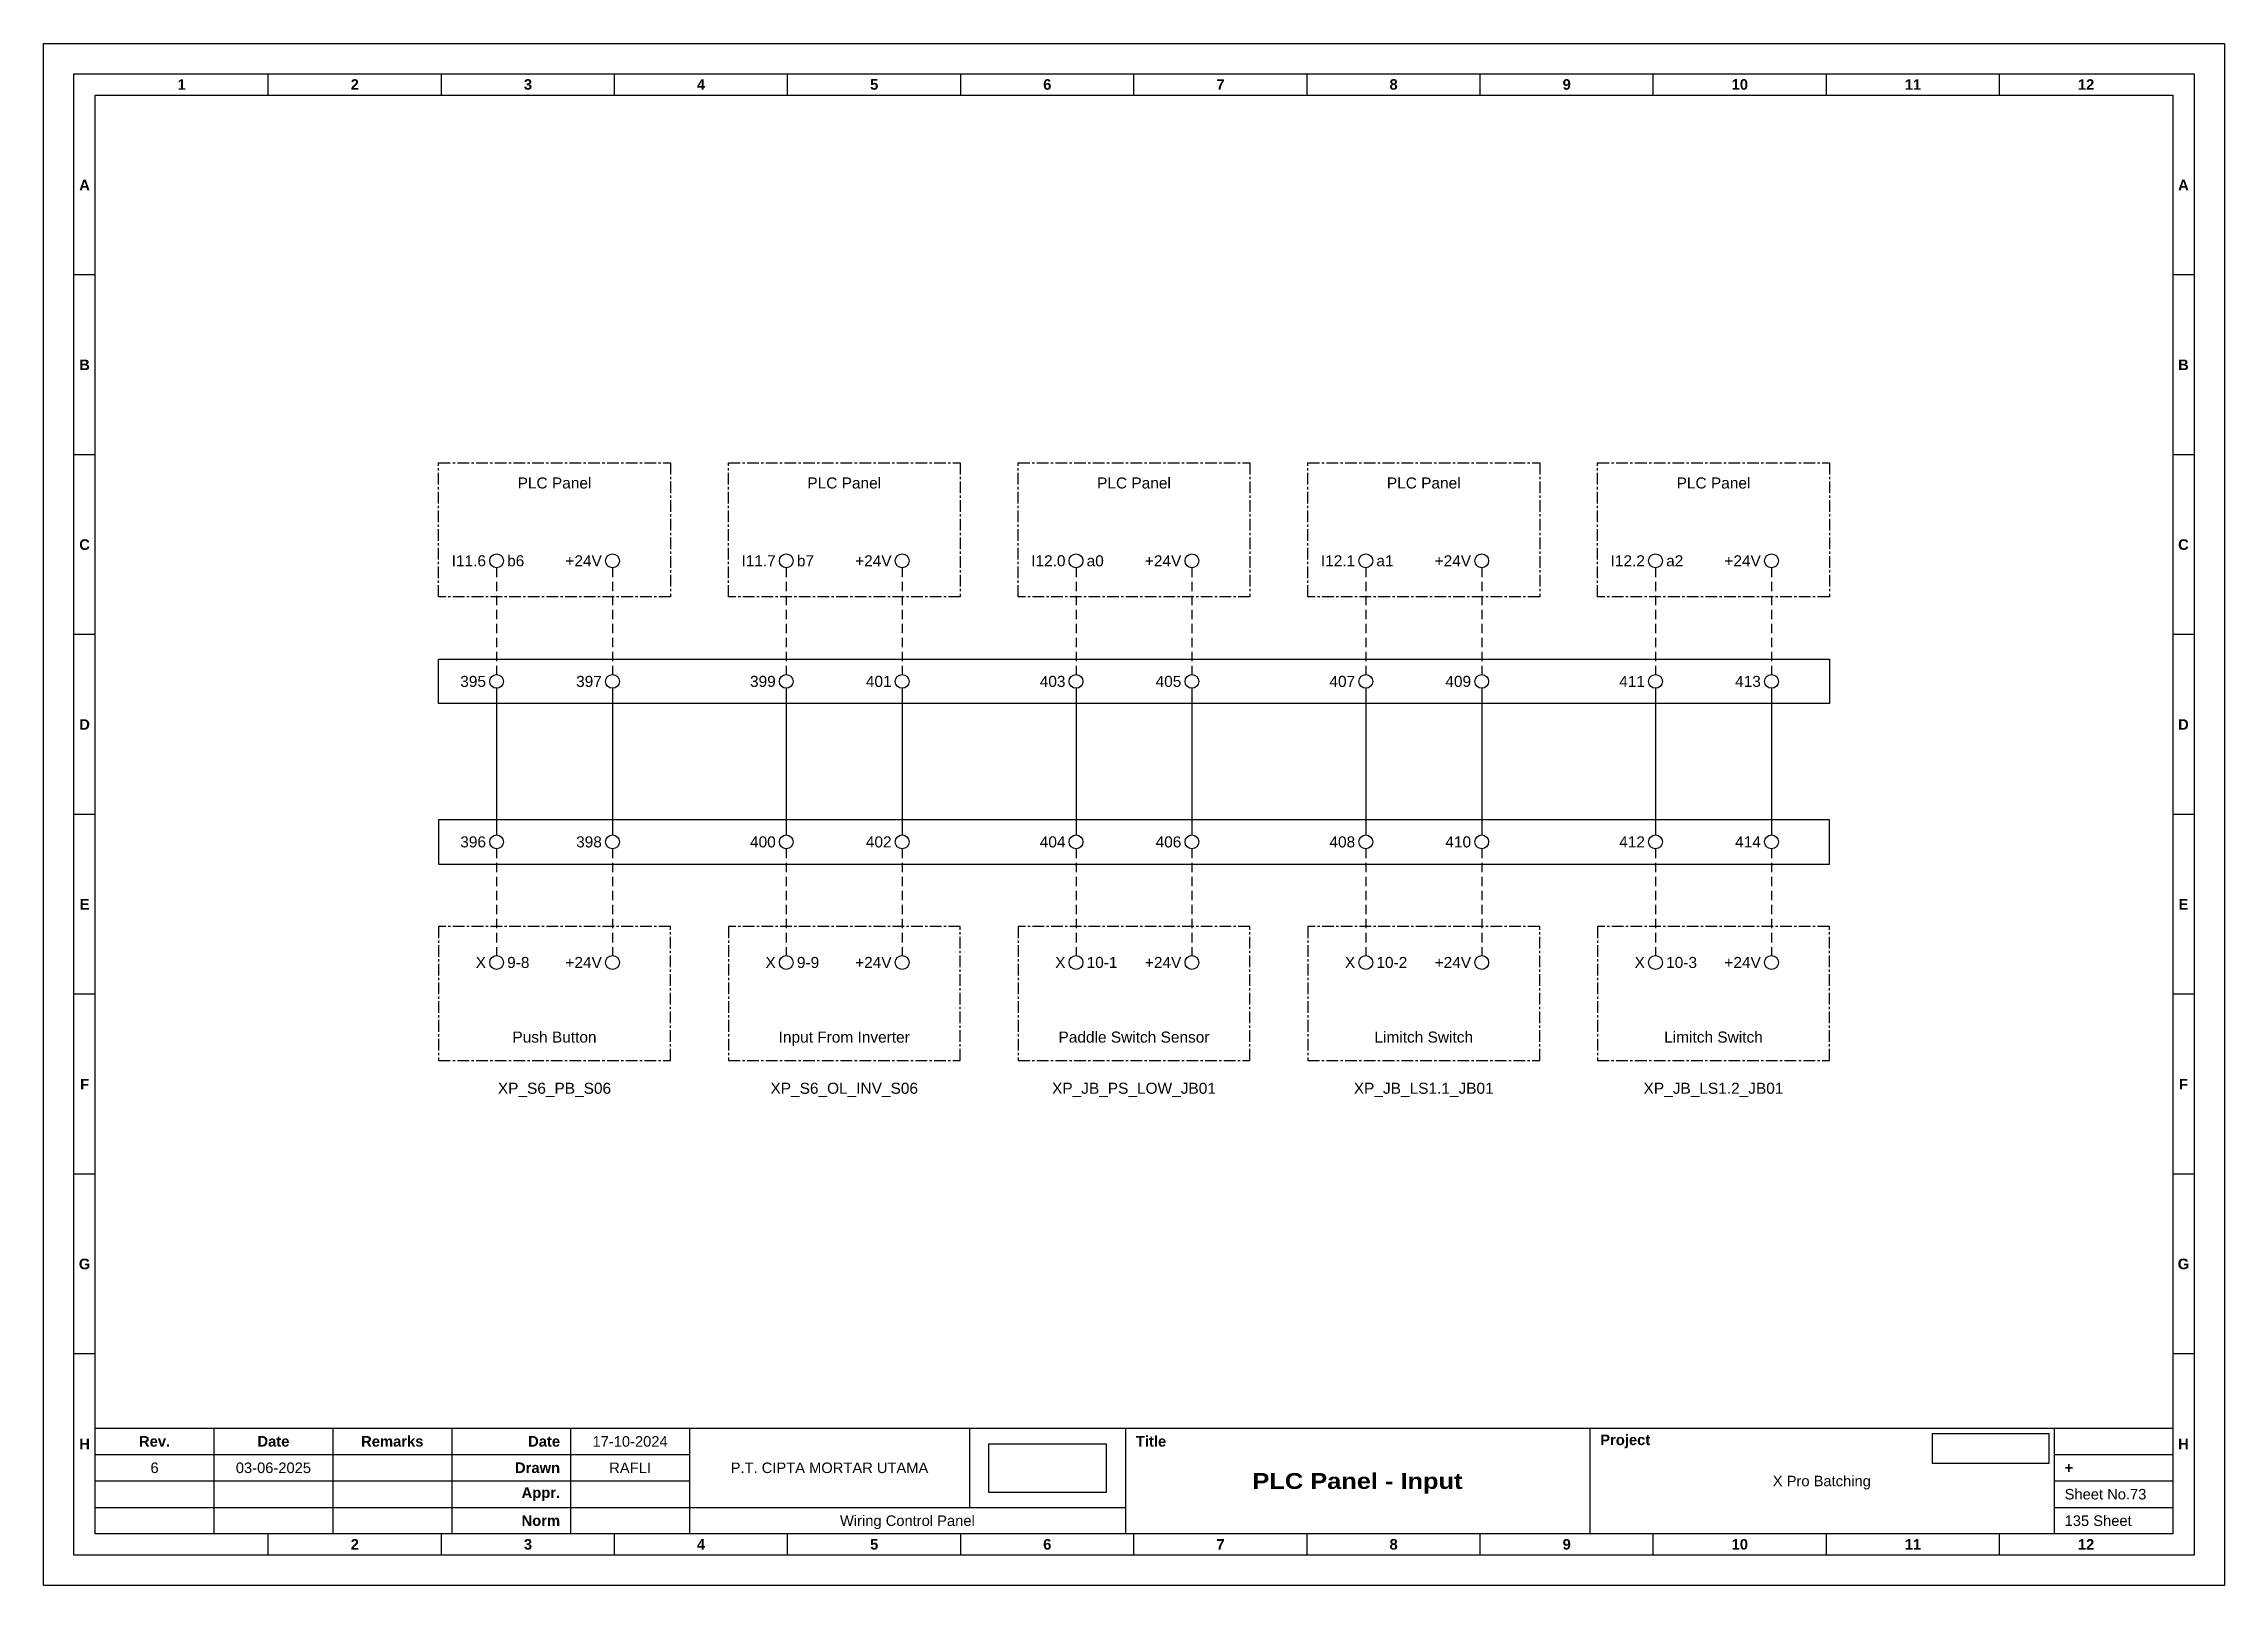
# Model space of a CAD drawing. Header units: millimetres. Extents: x 2277 to 9242, y 1004 to 1739.
# Drawn here: x 4383.2 to 4679.3, y 1266.6 to 1475.9 of the extents above; entities that cross this region are included whole.
import ezdxf
from ezdxf.enums import TextEntityAlignment as Align

# ---------------------------------------------------------------- set-up
doc = ezdxf.new("R2010")
doc.units = ezdxf.units.MM
doc.linetypes.add('CENTER', pattern=[50.8, 31.75, -6.35, 6.35, -6.35])
doc.linetypes.add('HIDDEN', pattern=[9.525, 6.35, -3.175])
doc.styles.add('Bold', font='ariblk.ttf', dxfattribs={"height": 25.4})
doc.styles.get("Standard").update_dxf_attribs({"font": 'arial.ttf'})
picture_1 = doc.add_image_def('image1.png', size_in_pixel=(2048, 847))
picture_2 = doc.add_image_def('image2.png', size_in_pixel=(2092, 542))

msp = doc.modelspace()

# ---------------------------------------------------------------- texts
for s, p in [('PLC Panel', (4452.61, 1417.01)), ('PLC Panel', (4491.95, 1417.01)), ('PLC Panel', (4531.29, 1417.01)), ('PLC Panel', (4570.63, 1417.01)), ('PLC Panel', (4609.97, 1417.01)), ('XP_S6_PB_S06', (4452.61, 1334.83)), ('XP_S6_OL_INV_S06', (4491.95, 1334.83)), ('XP_JB_PS_LOW_JB01', (4531.29, 1334.83)), ('XP_JB_LS1.1_JB01', (4570.63, 1334.83)), ('XP_JB_LS1.2_JB01', (4609.97, 1334.83))]:
    msp.add_text(s, height=1.5).set_placement(p, align=Align.TOP_CENTER)
for s, p in [('I11.6', (4443.31, 1405.69)), ('+24V', (4459.04, 1405.69)), ('I11.7', (4482.65, 1405.69)), ('+24V', (4498.38, 1405.69)), ('I12.0', (4521.99, 1405.69)), ('+24V', (4537.72, 1405.69)), ('I12.1', (4561.32, 1405.69)), ('+24V', (4577.06, 1405.69)), ('I12.2', (4600.66, 1405.69)), ('+24V', (4616.4, 1405.69)), ('395', (4443.31, 1389.32)), ('397', (4459.04, 1389.32)), ('399', (4482.65, 1389.32)), ('401', (4498.38, 1389.32)), ('403', (4521.99, 1389.32)), ('405', (4537.72, 1389.32)), ('407', (4561.32, 1389.32)), ('409', (4577.06, 1389.32)), ('411', (4600.66, 1389.32)), ('413', (4616.4, 1389.32)), ('396', (4443.31, 1367.53)), ('398', (4459.04, 1367.53)), ('400', (4482.65, 1367.53)), ('402', (4498.38, 1367.53)), ('404', (4521.99, 1367.53)), ('406', (4537.72, 1367.53)), ('408', (4561.32, 1367.53)), ('410', (4577.06, 1367.53)), ('412', (4600.66, 1367.53)), ('414', (4616.4, 1367.53)), ('X', (4443.31, 1351.16)), ('+24V', (4459.04, 1351.16)), ('X', (4482.65, 1351.16)), ('+24V', (4498.38, 1351.16)), ('X', (4521.99, 1351.16)), ('+24V', (4537.72, 1351.16)), ('X', (4561.32, 1351.16)), ('+24V', (4577.06, 1351.16)), ('X', (4600.66, 1351.16)), ('+24V', (4616.4, 1351.16))]:
    msp.add_text(s, height=1.5).set_placement(p, align=Align.MIDDLE_RIGHT)
for s, p in [('b6', (4446.18, 1405.69)), ('b7', (4485.52, 1405.69)), ('a0', (4524.86, 1405.69)), ('a1', (4564.2, 1405.69)), ('a2', (4603.54, 1405.69)), ('9-8', (4446.18, 1351.16)), ('9-9', (4485.52, 1351.16)), ('10-1', (4524.86, 1351.16)), ('10-2', (4564.2, 1351.16)), ('10-3', (4603.54, 1351.16))]:
    msp.add_text(s, height=1.5).set_placement(p, align=Align.MIDDLE_LEFT)
for s, p in [('Push Button', (4452.61, 1339.83)), ('Input From Inverter', (4491.95, 1339.83)), ('Paddle Switch Sensor', (4531.29, 1339.83)), ('Limitch Switch', (4570.63, 1339.83)), ('Limitch Switch', (4609.97, 1339.83))]:
    msp.add_text(s, height=1.5).set_placement(p, align=Align.BOTTOM_CENTER)

# ---------------------------------------------------------------- blocks, each defined once
blk = doc.blocks.new('KOP MU PROJECT')
at = {"color": 6, "ltscale": 50}
for p, q in [((27.74, 184.05), (27.74, 186.66)), ((49.13, 184.05), (49.13, 186.66)), ((70.51, 184.05), (70.51, 186.66)), ((91.89, 184.05), (91.89, 186.66)), ((113.27, 184.05), (113.27, 186.66)), ((134.66, 184.05), (134.66, 186.66)), ((156.04, 184.05), (156.04, 186.66)), ((177.42, 184.05), (177.42, 186.66)), ((198.8, 184.05), (198.8, 186.66)), ((220.19, 184.05), (220.19, 186.66)), ((241.57, 184.05), (241.57, 186.66)), ((6.36, 161.84), (3.75, 161.84)), ((265.59, 161.84), (262.98, 161.84)), ((6.36, 139.63), (3.75, 139.63)), ((265.59, 139.63), (262.98, 139.63)), ((6.36, 117.42), (3.75, 117.42)), ((265.59, 117.42), (262.98, 117.42)), ((6.36, 95.22), (3.75, 95.22)), ((265.59, 95.22), (262.98, 95.22)), ((6.36, 73.01), (3.75, 73.01)), ((265.59, 73.01), (262.98, 73.01)), ((6.36, 50.8), (3.75, 50.8)), ((265.59, 50.8), (262.98, 50.8)), ((6.36, 28.59), (3.75, 28.59)), ((265.59, 28.59), (262.98, 28.59)), ((27.74, 3.75), (27.74, 6.36)), ((49.13, 3.75), (49.13, 6.36)), ((70.51, 3.75), (70.51, 6.36)), ((91.89, 3.75), (91.89, 6.36)), ((113.27, 3.75), (113.27, 6.36)), ((134.66, 3.75), (134.66, 6.36)), ((156.04, 3.75), (156.04, 6.36)), ((177.42, 3.75), (177.42, 6.36)), ((198.8, 3.75), (198.8, 6.36)), ((220.19, 3.75), (220.19, 6.36)), ((241.57, 3.75), (241.57, 6.36))]:
    blk.add_line(p, q, dxfattribs=at)
at = {"ltscale": 50}
for p, q in [((6.36, 19.41), (262.98, 19.41)), ((21.04, 19.41), (21.04, 6.36)), ((35.72, 19.41), (35.72, 6.36)), ((50.41, 19.41), (50.41, 6.36)), ((65.09, 19.41), (65.09, 6.36)), ((79.77, 19.41), (79.77, 6.36)), ((114.35, 19.41), (114.35, 9.62)), ((133.6, 19.41), (133.6, 6.36)), ((190.95, 19.41), (190.95, 6.36)), ((248.3, 19.41), (248.3, 6.36)), ((6.36, 16.15), (79.77, 16.15)), ((248.3, 16.15), (262.98, 16.15)), ((6.36, 12.89), (79.77, 12.89)), ((248.3, 12.89), (262.98, 12.89)), ((6.36, 9.62), (133.6, 9.62)), ((248.3, 9.62), (262.98, 9.62))]:
    blk.add_line(p, q, dxfattribs=at)
at = {"color": 1, "ltscale": 50}
blk.add_lwpolyline([(269.34, 0), (0, 0), (0, 190.41), (269.34, 190.41)], close=True, dxfattribs=at)
at = {"color": 6, "ltscale": 50}
for points in [[(265.59, 3.75), (3.75, 3.75), (3.75, 186.66), (265.59, 186.66)], [(262.98, 6.36), (6.36, 6.36), (6.36, 184.05), (262.98, 184.05)]]:
    blk.add_lwpolyline(points, close=True, dxfattribs=at)
at = {"ltscale": 50, "char_height": 1.305, "attachment_point": 4}
for s, width, heights, insert in [('\\pxqc;{\\fArial|b1|i0|c0|p34;1}', 21.3825, [2.51], (6.36, 185.36)), ('\\pxqc;{\\fArial|b1|i0|c0|p34;2}', 21.3825, [2.51], (27.74, 185.36)), ('\\pxqc;{\\fArial|b1|i0|c0|p34;3}', 21.3825, [2.51], (49.13, 185.36)), ('\\pxqc;{\\fArial|b1|i0|c0|p34;4}', 21.3825, [2.51], (70.51, 185.36)), ('\\pxqc;{\\fArial|b1|i0|c0|p34;5}', 21.3825, [2.51], (91.89, 185.36)), ('\\pxqc;{\\fArial|b1|i0|c0|p34;6}', 21.3825, [2.51], (113.27, 185.36)), ('\\pxqc;{\\fArial|b1|i0|c0|p34;7}', 21.3825, [2.51], (134.66, 185.36)), ('\\pxqc;{\\fArial|b1|i0|c0|p34;8}', 21.3825, [2.51], (156.04, 185.36)), ('\\pxqc;{\\fArial|b1|i0|c0|p34;9}', 21.3825, [2.51], (177.42, 185.36)), ('\\pxqc;{\\fArial|b1|i0|c0|p34;10}', 21.3825, [2.51], (198.8, 185.36)), ('\\pxqc;{\\fArial|b1|i0|c0|p34;11}', 21.3825, [2.51], (220.19, 185.36)), ('\\pxqc;{\\fArial|b1|i0|c0|p34;12}', 21.3825, [2.51], (241.57, 185.36)), ('\\pxqc;{\\fArial|b1|i0|c0|p34;A}', 2.61, [2.51], (3.75, 172.95)), ('\\pxqc;{\\fArial|b1|i0|c0|p34;A}', 2.61, [2.51], (262.98, 172.95)), ('\\pxqc;{\\fArial|b1|i0|c0|p34;B}', 2.61, [2.51], (3.75, 150.74)), ('\\pxqc;{\\fArial|b1|i0|c0|p34;B}', 2.61, [2.51], (262.98, 150.74)), ('\\pxqc;{\\fArial|b1|i0|c0|p34;C}', 2.61, [2.51], (3.75, 128.53)), ('\\pxqc;{\\fArial|b1|i0|c0|p34;C}', 2.61, [2.51], (262.98, 128.53)), ('\\pxqc;{\\fArial|b1|i0|c0|p34;D}', 2.61, [2.51], (3.75, 106.32)), ('\\pxqc;{\\fArial|b1|i0|c0|p34;D}', 2.61, [2.51], (262.98, 106.32)), ('\\pxqc;{\\fArial|b1|i0|c0|p34;E}', 2.61, [2.51], (3.75, 84.11)), ('\\pxqc;{\\fArial|b1|i0|c0|p34;E}', 2.61, [2.51], (262.98, 84.11)), ('\\pxqc;{\\fArial|b1|i0|c0|p34;F}', 2.61, [2.51], (3.75, 61.9)), ('\\pxqc;{\\fArial|b1|i0|c0|p34;F}', 2.61, [2.51], (262.98, 61.9)), ('\\pxqc;{\\fArial|b1|i0|c0|p34;G}', 2.61, [2.51], (3.75, 39.69)), ('\\pxqc;{\\fArial|b1|i0|c0|p34;G}', 2.61, [2.51], (262.98, 39.69)), ('\\pxqc;{\\fArial|b1|i0|c0|p34;H}', 2.61, [2.51], (3.75, 17.47)), ('\\pxqc;{\\fArial|b1|i0|c0|p34;Rev.}', 14.6811, [2.88], (6.36, 17.78)), ('\\pxqc;{\\fArial|b1|i0|c0|p34;Date}', 14.6811, [2.88], (21.04, 17.78)), ('\\pxqc;{\\fArial|b1|i0|c0|p34;Remarks}', 14.6811, [2.88], (35.72, 17.78)), ('\\pxqr;{\\fArial|b1|i0|c0|p34;Date}', 13.3761, [2.88], (50.41, 17.78)), ('\\pxql;{\\fArial|b1|i0|c0|p34;Title}', 50.2419, [2.88], (134.9, 17.78)), ('\\pxql;{\\fArial|b1|i0|c0|p34;Project}', 50.2419, [2.88], (192.25, 17.78)), ('\\pxqc;{\\fArial|b1|i0|c0|p34;H}', 2.61, [2.51], (262.98, 17.47)), ('\\pxqr;{\\fArial|b1|i0|c0|p34;Drawn}', 13.3761, [2.88], (50.41, 14.52)), ('\\pxql;{\\fArial|b1|i0|c0|p34;+}', 14.6811, [2.88], (249.61, 14.52)), ('\\pxqr;{\\fArial|b1|i0|c0|p34;Appr.}', 13.3761, [2.88], (50.41, 11.26)), ('\\pxqr;{\\fArial|b1|i0|c0|p34;Norm}', 13.3761, [2.88], (50.41, 7.99)), ('\\pxqc;{\\fArial|b1|i0|c0|p34;2}', 21.3825, [2.51], (27.74, 5.06)), ('\\pxqc;{\\fArial|b1|i0|c0|p34;3}', 21.3825, [2.51], (49.13, 5.06)), ('\\pxqc;{\\fArial|b1|i0|c0|p34;4}', 21.3825, [2.51], (70.51, 5.06)), ('\\pxqc;{\\fArial|b1|i0|c0|p34;5}', 21.3825, [2.51], (91.89, 5.06)), ('\\pxqc;{\\fArial|b1|i0|c0|p34;6}', 21.3825, [2.51], (113.27, 5.06)), ('\\pxqc;{\\fArial|b1|i0|c0|p34;7}', 21.3825, [2.51], (134.66, 5.06)), ('\\pxqc;{\\fArial|b1|i0|c0|p34;8}', 21.3825, [2.51], (156.04, 5.06)), ('\\pxqc;{\\fArial|b1|i0|c0|p34;9}', 21.3825, [2.51], (177.42, 5.06)), ('\\pxqc;{\\fArial|b1|i0|c0|p34;10}', 21.3825, [2.51], (198.8, 5.06)), ('\\pxqc;{\\fArial|b1|i0|c0|p34;11}', 21.3825, [2.51], (220.19, 5.06)), ('\\pxqc;{\\fArial|b1|i0|c0|p34;12}', 21.3825, [2.51], (241.57, 5.06))]:
    blk.add_mtext_dynamic_manual_height_columns(s, width=width, gutter_width=0.0326, heights=heights, dxfattribs=dict(at, insert=insert))
at = {"ltscale": 50}
for tag, p in [('DATECREATED', (72.43, 17.78)), ('REV', (13.7, 14.52)), ('REVDATE', (28.38, 14.52)), ('REMARKS', (43.06, 14.52)), ('DRAWN', (72.43, 14.52)), ('COMPANY', (97.06, 14.52)), ('PROJECT', (219.62, 12.89)), ('APPR', (72.43, 11.26)), ('NORM', (72.43, 7.99)), ('DRAWINGCATEGORY', (106.68, 7.99)), ('DESCRIPTION', (162.27, 10.03))]:
    blk.add_attdef(tag, text='', height=1.3, dxfattribs=at).set_placement(p, align=Align.MIDDLE_CENTER)
at = {"ltscale": 50, "style": 'Bold'}
blk.add_attdef('TITLE', text='', height=1.96, dxfattribs=at).set_placement((162.27, 12.89), align=Align.MIDDLE_CENTER)
at = {"ltscale": 50}
for tag, p in [('SHEETNUMBER', (249.61, 11.26)), ('TOTALSHEET', (249.61, 7.99))]:
    blk.add_attdef(tag, text='', height=1.3, dxfattribs=at).set_placement(p, align=Align.MIDDLE_LEFT)
image = blk.add_image(picture_1, insert=(116.72, 11.48), size_in_units=(14.5, 6), dxfattribs=at)
image.dxf.flags = 15
image = blk.add_image(picture_2, insert=(233.29, 15.04), size_in_units=(14.36, 3.72), dxfattribs=at)
image.dxf.flags = 15

# ---------------------------------------------------------------- linework, layer by layer
at = {"linetype": 'HIDDEN', "ltscale": 0.2}
for p, q in [((4444.75, 1404.75), (4444.75, 1390.25)), ((4460.48, 1404.75), (4460.48, 1390.25)), ((4484.08, 1404.75), (4484.08, 1390.25)), ((4499.82, 1404.75), (4499.82, 1390.25)), ((4523.42, 1404.75), (4523.42, 1390.25)), ((4539.16, 1404.75), (4539.16, 1390.25)), ((4562.76, 1404.75), (4562.76, 1390.25)), ((4578.5, 1404.75), (4578.5, 1390.25)), ((4602.1, 1404.75), (4602.1, 1390.25)), ((4617.84, 1404.75), (4617.84, 1390.25)), ((4444.75, 1366.59), (4444.75, 1352.09)), ((4460.48, 1366.59), (4460.48, 1352.09)), ((4484.08, 1366.59), (4484.08, 1352.09)), ((4499.82, 1366.59), (4499.82, 1352.09)), ((4523.42, 1366.59), (4523.42, 1352.09)), ((4539.16, 1366.59), (4539.16, 1352.09)), ((4562.76, 1366.59), (4562.76, 1352.09)), ((4578.5, 1366.59), (4578.5, 1352.09)), ((4602.1, 1366.59), (4602.1, 1352.09)), ((4617.84, 1366.59), (4617.84, 1352.09))]:
    msp.add_line(p, q, dxfattribs=at)
at = {"ltscale": 0.2}
for p, q in [((4444.75, 1388.38), (4444.75, 1368.46)), ((4460.48, 1388.38), (4460.48, 1368.46)), ((4484.08, 1388.38), (4484.08, 1368.46)), ((4499.82, 1388.38), (4499.82, 1368.46)), ((4523.42, 1388.38), (4523.42, 1368.46)), ((4539.16, 1388.38), (4539.16, 1368.46)), ((4562.76, 1388.38), (4562.76, 1368.46)), ((4578.5, 1388.38), (4578.5, 1368.46)), ((4602.1, 1388.38), (4602.1, 1368.46)), ((4617.84, 1388.38), (4617.84, 1368.46))]:
    msp.add_line(p, q, dxfattribs=at)
at = {"linetype": 'CENTER', "ltscale": 0.05}
for points in [[(4436.88, 1419.01), (4468.35, 1419.01), (4468.35, 1400.79), (4436.88, 1400.79)], [(4476.22, 1419.01), (4507.69, 1419.01), (4507.69, 1400.79), (4476.22, 1400.79)], [(4515.56, 1419.01), (4547.03, 1419.01), (4547.03, 1400.79), (4515.56, 1400.79)], [(4554.89, 1419.01), (4586.37, 1419.01), (4586.37, 1400.79), (4554.89, 1400.79)], [(4594.23, 1419.01), (4625.7, 1419.01), (4625.7, 1400.79), (4594.23, 1400.79)], [(4436.88, 1337.83), (4468.35, 1337.83), (4468.35, 1356.05), (4436.88, 1356.05)], [(4476.22, 1337.83), (4507.69, 1337.83), (4507.69, 1356.05), (4476.22, 1356.05)], [(4515.56, 1337.83), (4547.03, 1337.83), (4547.03, 1356.05), (4515.56, 1356.05)], [(4554.89, 1337.83), (4586.37, 1337.83), (4586.37, 1356.05), (4554.89, 1356.05)], [(4594.23, 1337.83), (4625.7, 1337.83), (4625.7, 1356.05), (4594.23, 1356.05)]]:
    msp.add_lwpolyline(points, close=True, dxfattribs=at)
at = {"ltscale": 0.05}
for points in [[(4436.88, 1392.32), (4625.7, 1392.32), (4625.7, 1386.31), (4436.88, 1386.31)], [(4436.88, 1364.52), (4625.7, 1364.52), (4625.7, 1370.53), (4436.88, 1370.53)]]:
    msp.add_lwpolyline(points, close=True, dxfattribs=at)
for centre in [(4444.75, 1405.69), (4460.48, 1405.69), (4484.08, 1405.69), (4499.82, 1405.69), (4523.42, 1405.69), (4539.16, 1405.69), (4562.76, 1405.69), (4578.5, 1405.69), (4602.1, 1405.69), (4617.84, 1405.69), (4444.75, 1389.32), (4460.48, 1389.32), (4484.08, 1389.32), (4499.82, 1389.32), (4523.42, 1389.32), (4539.16, 1389.32), (4562.76, 1389.32), (4578.5, 1389.32), (4602.1, 1389.32), (4617.84, 1389.32), (4444.75, 1367.53), (4460.48, 1367.53), (4484.08, 1367.53), (4499.82, 1367.53), (4523.42, 1367.53), (4539.16, 1367.53), (4562.76, 1367.53), (4578.5, 1367.53), (4602.1, 1367.53), (4617.84, 1367.53), (4444.75, 1351.16), (4460.48, 1351.16), (4484.08, 1351.16), (4499.82, 1351.16), (4523.42, 1351.16), (4539.16, 1351.16), (4562.76, 1351.16), (4578.5, 1351.16), (4602.1, 1351.16), (4617.84, 1351.16)]:
    msp.add_circle(centre, 0.938)

# ---------------------------------------------------------------- block references
at = {"xscale": 1.099296583304004, "yscale": 1.099296583304004, "zscale": 1.099296583304004}
msp.add_blockref('KOP MU PROJECT', (4383.25, 1266.59), dxfattribs=at).add_auto_attribs({'TITLE': 'PLC Panel - Input', 'PROJECT': 'X Pro Batching', 'COMPANY': 'P.T. CIPTA MORTAR UTAMA', 'DRAWINGCATEGORY': 'Wiring Control Panel', 'DRAWN': 'RAFLI', 'DATECREATED': '17-10-2024', 'REVDATE': '03-06-2025', 'REV': '6', 'SHEETNUMBER': 'Sheet No.73', 'TOTALSHEET': '135 Sheet'})

msp.set_redraw_order([(e.dxf.handle, doc.entitydb.next_handle()) for e in msp.query("TEXT MTEXT ATTDEF DIMENSION ARC_DIMENSION")])  # texts and dimensions are drawn at this point

doc.saveas('drawing.dxf')
